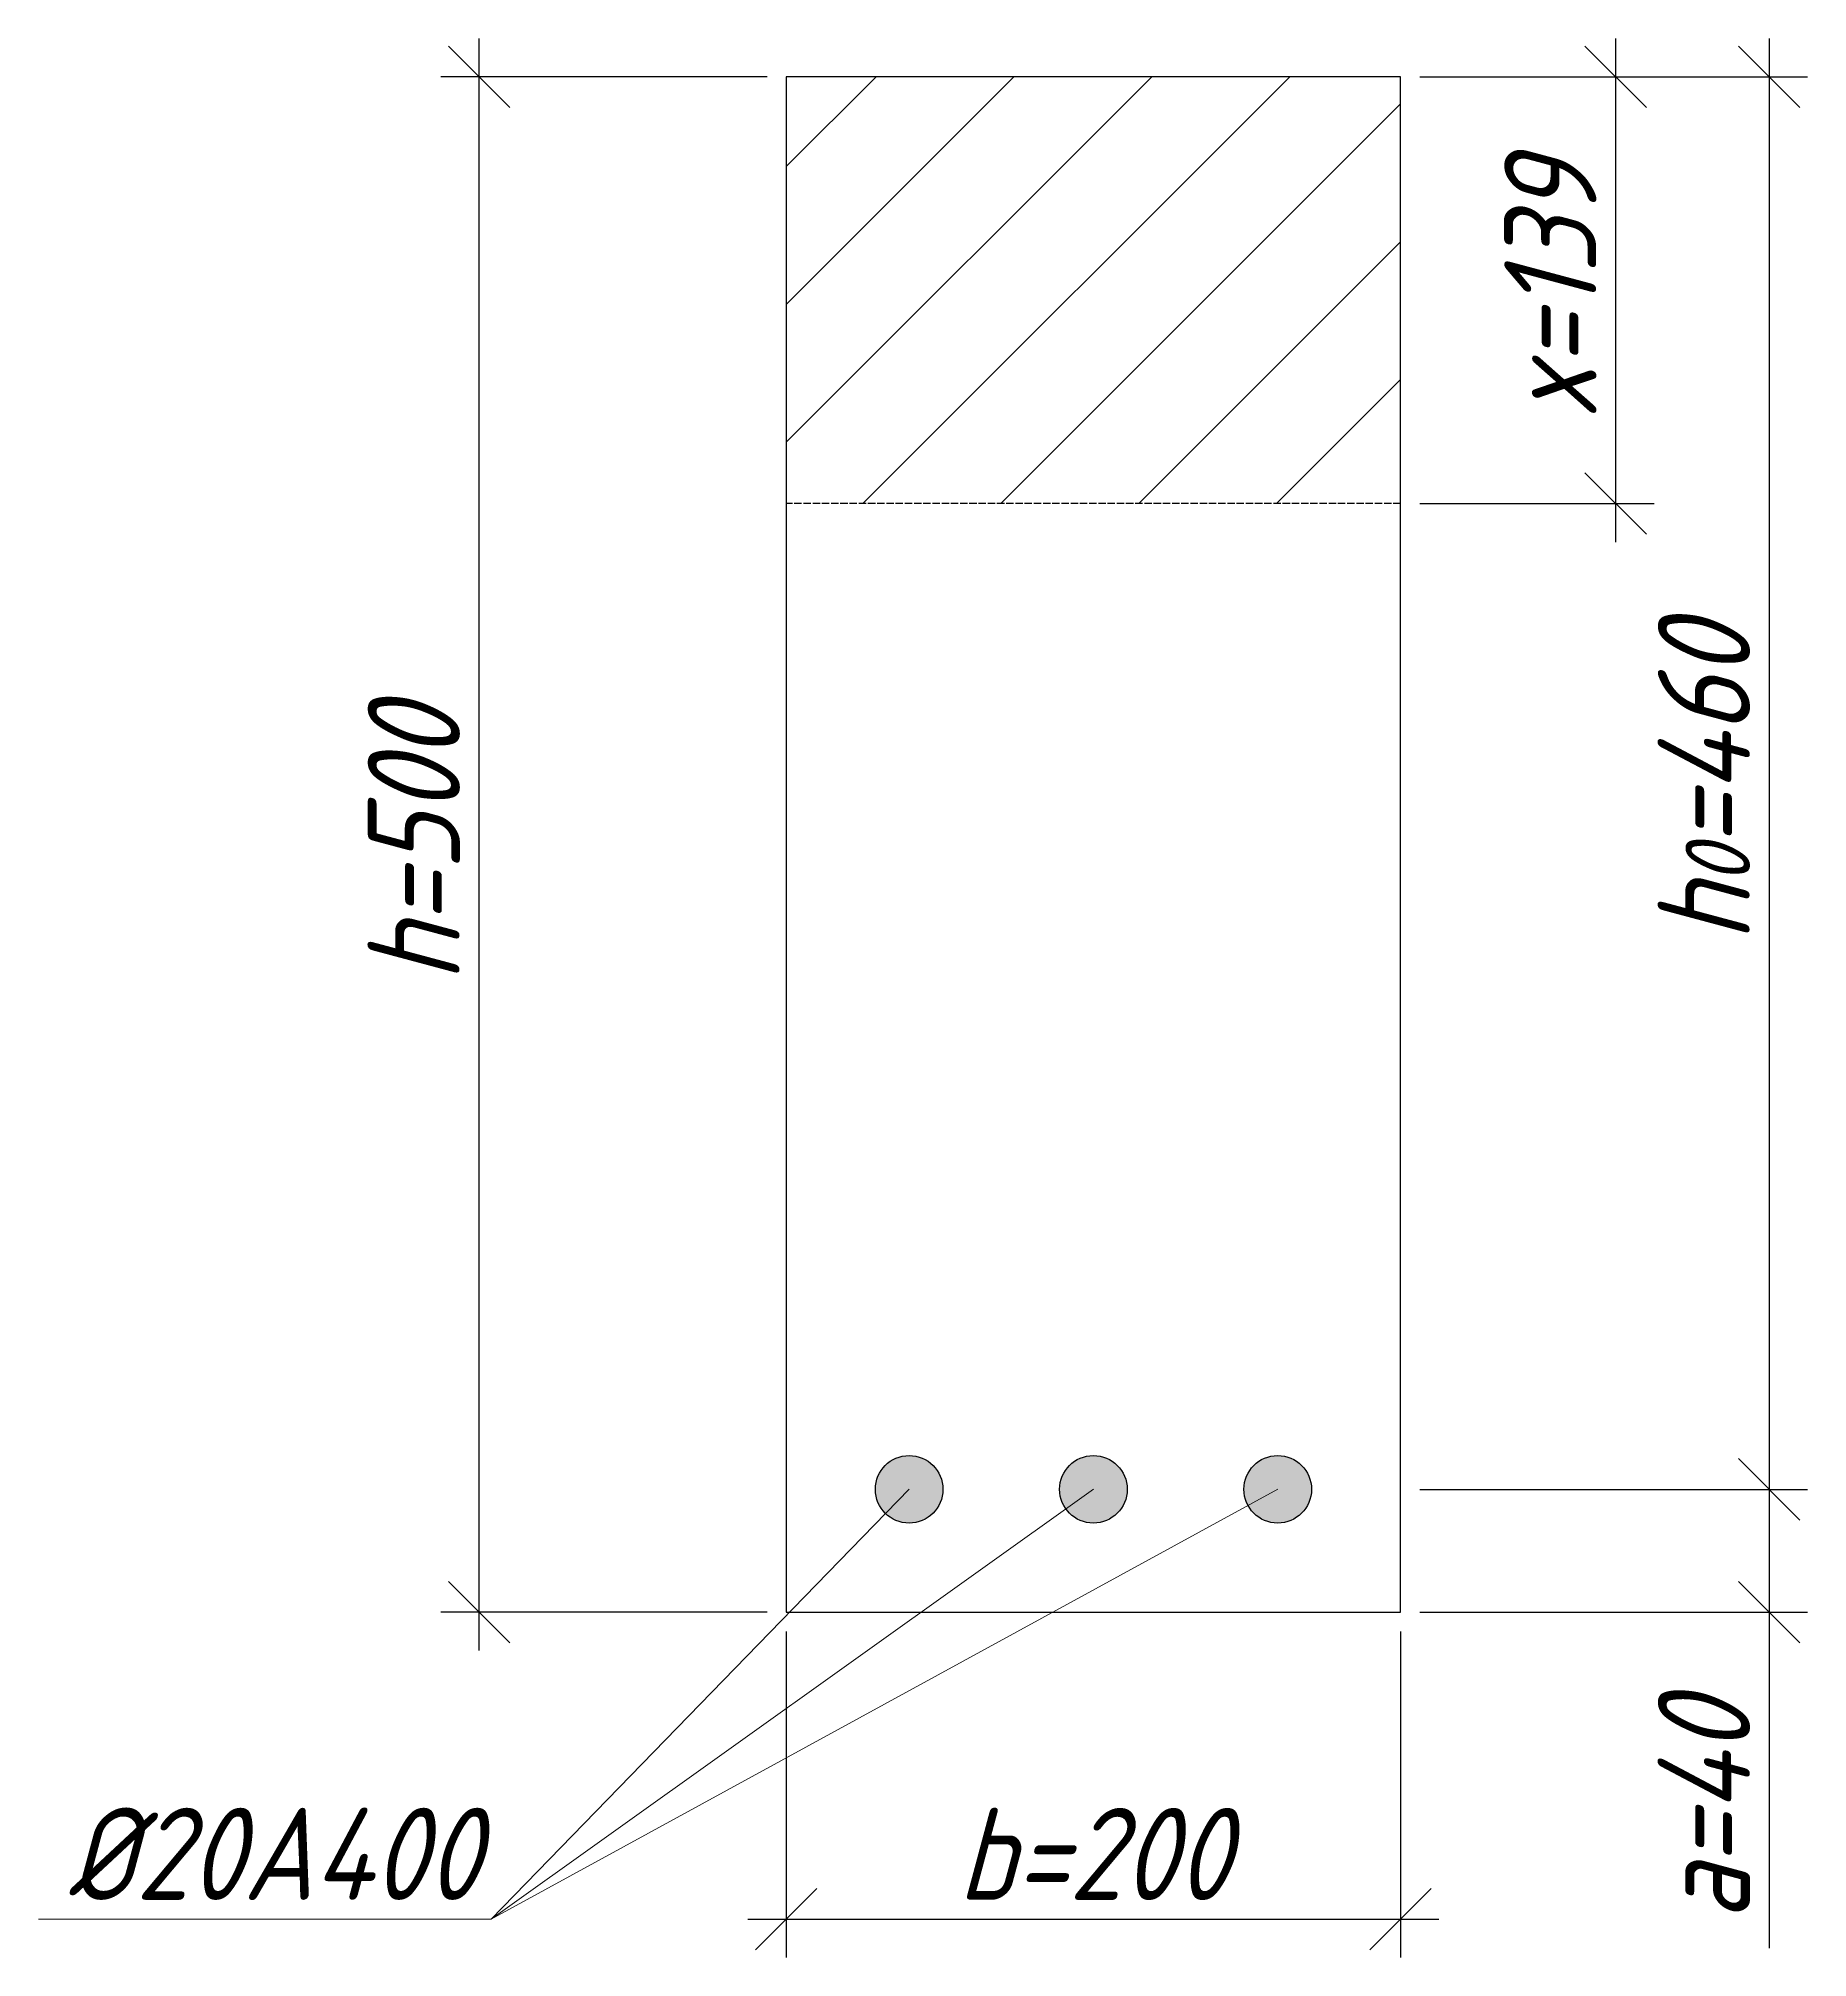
# Model space of a CAD drawing. Header units: millimetres. Extents: x -180 to 58926, y -10791 to 13515.
# Drawn here: x 938 to 1514, y -882 to -257 of the extents above; entities that cross this region are included whole.
import ezdxf

# ---------------------------------------------------------------- set-up
doc = ezdxf.new("R2010")
doc.units = ezdxf.units.MM
doc.linetypes.add('ACAD_ISO02W100', pattern=[15, 12, -3])
for name, color, linetype, lineweight in [('basic', 95, 'Continuous', 30), ('hatch', 117, 'ACAD_ISO02W100', 25), ('hatching', 225, 'Continuous', 20), ('size', 45, 'Continuous', 20), ('text', 13, 'Continuous', 20), ('thin', 153, 'Continuous', 18)]:
    doc.layers.add(name, color=color, linetype=linetype, lineweight=lineweight)
doc.styles.add('Structures', font='isocpeur.ttf', dxfattribs={"width": 0.85, "oblique": 15})
doc.dimstyles.new('Structures', dxfattribs={"dimtxt": 3, "dimasz": 2, "dimexe": 1.25, "dimexo": 0.625, "dimtad": 1, "dimtxsty": 'Structures', "dimblk": 'OBLIQUE', "dimcen": 2.5, "dimdle": 1.25, "dimadec": 0, "dimazin": 0, "dimtfac": 1, "dimtmove": 0, "dimatfit": 3, "dimfxl": 1, "dimarcsym": 0})

msp = doc.modelspace()

# ---------------------------------------------------------------- texts
at = {"layer": 'text', "insert": (1014.528, -848.073), "char_height": 30, "width": 137.52879, "attachment_point": 5, "style": 'Structures'}
msp.add_mtext('%%C20A400', dxfattribs=at)

# ---------------------------------------------------------------- blocks, each defined once
blk = doc.blocks.new('_Oblique')
at = {"color": 0, "linetype": 'ByBlock', "lineweight": -2}
blk.add_line((-0.5, -0.5), (0.5, 0.5), dxfattribs=at)
blk = doc.blocks.new('*D78')
at = {"layer": 'Defpoints', "color": 0, "transparency": 16777216}
for p in [(1181.49, -769.34), (1381.49, -769.34), (1381.49, -869.34)]:
    blk.add_point(p, dxfattribs=at)
at = {"layer": 'size', "color": 0, "lineweight": -2, "transparency": 16777216}
for p, q in [((1181.49, -775.59), (1181.49, -881.84)), ((1381.49, -775.59), (1381.49, -881.84)), ((1168.99, -869.34), (1393.99, -869.34))]:
    blk.add_line(p, q, dxfattribs=at)
at = {"layer": 'size', "color": 0, "lineweight": -2, "transparency": 16777216, "xscale": 20, "yscale": 20, "zscale": 20, "rotation": 180}
blk.add_blockref('_Oblique', (1181.49, -869.34), dxfattribs=at)
at = {"layer": 'size', "color": 0, "lineweight": -2, "transparency": 16777216, "xscale": 20, "yscale": 20, "zscale": 20}
blk.add_blockref('_Oblique', (1381.49, -869.34), dxfattribs=at)
at = {"layer": 'size', "color": 0, "transparency": 16777216, "insert": (1281.49, -848.09), "char_height": 30, "attachment_point": 5, "style": 'Structures'}
blk.add_mtext('b=200', dxfattribs=at)
blk = doc.blocks.new('*D79')
at = {"layer": 'Defpoints', "color": 0, "transparency": 16777216}
for p in [(1081.49, -269.34), (1181.49, -269.34), (1181.49, -769.34)]:
    blk.add_point(p, dxfattribs=at)
at = {"layer": 'size', "color": 0, "lineweight": -2, "transparency": 16777216}
for p, q in [((1081.49, -781.84), (1081.49, -256.84)), ((1175.24, -269.34), (1068.99, -269.34)), ((1175.24, -769.34), (1068.99, -769.34))]:
    blk.add_line(p, q, dxfattribs=at)
at = {"layer": 'size', "color": 0, "lineweight": -2, "transparency": 16777216, "xscale": 20, "yscale": 20, "zscale": 20}
for p, rotation in [((1081.49, -269.34), 90), ((1081.49, -769.34), 270)]:
    blk.add_blockref('_Oblique', p, dxfattribs=dict(at, rotation=rotation))
at = {"layer": 'size', "color": 0, "transparency": 16777216, "insert": (1060.24, -519.34), "char_height": 30, "attachment_point": 5, "rotation": 90, "style": 'Structures'}
blk.add_mtext('h=500', dxfattribs=at)
blk = doc.blocks.new('*D80')
at = {"layer": 'Defpoints', "color": 0, "transparency": 16777216}
for p in [(1381.49, -269.34), (1381.49, -729.34), (1501.49, -729.34)]:
    blk.add_point(p, dxfattribs=at)
at = {"layer": 'size', "color": 0, "lineweight": -2, "transparency": 16777216}
for p, q in [((1501.49, -256.84), (1501.49, -741.84)), ((1387.74, -269.34), (1513.99, -269.34)), ((1387.74, -729.34), (1513.99, -729.34))]:
    blk.add_line(p, q, dxfattribs=at)
at = {"layer": 'size', "color": 0, "lineweight": -2, "transparency": 16777216, "xscale": 20, "yscale": 20, "zscale": 20}
for p, rotation in [((1501.49, -269.34), 90), ((1501.49, -729.34), 270)]:
    blk.add_blockref('_Oblique', p, dxfattribs=dict(at, rotation=rotation))
at = {"layer": 'size', "color": 0, "transparency": 16777216, "insert": (1480.24, -499.34), "char_height": 30, "attachment_point": 5, "rotation": 90, "style": 'Structures'}
blk.add_mtext('h{\\H0.7x;\\S^ 0;}=460', dxfattribs=at)
blk = doc.blocks.new('*D81')
at = {"layer": 'Defpoints', "color": 0, "transparency": 16777216}
for p in [(1381.49, -729.34), (1381.49, -769.34), (1501.49, -769.34)]:
    blk.add_point(p, dxfattribs=at)
at = {"layer": 'size', "color": 0, "lineweight": -2, "transparency": 16777216}
for p, q in [((1501.49, -716.84), (1501.49, -769.34)), ((1387.74, -729.34), (1513.99, -729.34)), ((1387.74, -769.34), (1513.99, -769.34)), ((1501.49, -769.34), (1501.49, -878.72))]:
    blk.add_line(p, q, dxfattribs=at)
at = {"layer": 'size', "color": 0, "lineweight": -2, "transparency": 16777216, "xscale": 20, "yscale": 20, "zscale": 20}
for p, rotation in [((1501.49, -729.34), 90), ((1501.49, -769.34), 270)]:
    blk.add_blockref('_Oblique', p, dxfattribs=dict(at, rotation=rotation))
at = {"layer": 'size', "color": 0, "transparency": 16777216, "insert": (1480.24, -834.03), "char_height": 30, "attachment_point": 5, "rotation": 90, "style": 'Structures'}
blk.add_mtext('a=40', dxfattribs=at)
blk = doc.blocks.new('*D82')
at = {"layer": 'Defpoints', "color": 0, "transparency": 16777216}
for p in [(1381.49, -269.34), (1381.49, -408.34), (1451.49, -408.34)]:
    blk.add_point(p, dxfattribs=at)
at = {"layer": 'size', "color": 0, "lineweight": -2, "transparency": 16777216}
for p, q in [((1451.49, -256.84), (1451.49, -420.84)), ((1387.74, -269.34), (1463.99, -269.34)), ((1387.74, -408.34), (1463.99, -408.34))]:
    blk.add_line(p, q, dxfattribs=at)
at = {"layer": 'size', "color": 0, "lineweight": -2, "transparency": 16777216, "xscale": 20, "yscale": 20, "zscale": 20}
for p, rotation in [((1451.49, -269.34), 90), ((1451.49, -408.34), 270)]:
    blk.add_blockref('_Oblique', p, dxfattribs=dict(at, rotation=rotation))
at = {"layer": 'size', "color": 0, "transparency": 16777216, "insert": (1430.24, -338.84), "char_height": 30, "attachment_point": 5, "rotation": 90, "style": 'Structures'}
blk.add_mtext('x=139', dxfattribs=at)

# ---------------------------------------------------------------- dimensions: what is measured, and where the dimension line sits
at = {"layer": 'size'}
for base, p1, p2, text, picture, middle in [((1081.489, -269.336), (1181.489, -769.336), (1181.489, -269.336), 'h=<>', '*D79', (1060.239, -519.336)), ((1501.489, -729.336), (1381.489, -269.336), (1381.489, -729.336), 'h{\\H0.7x;\\S^ 0;}=<>', '*D80', (1480.239, -499.336)), ((1451.489, -408.336), (1381.489, -269.336), (1381.489, -408.336), 'x=<>', '*D82', (1430.239, -338.836)), ((1501.489, -769.336), (1381.489, -729.336), (1381.489, -769.336), 'a=<>', '*D81', (1480.239, -834.03))]:
    dim = msp.add_linear_dim(base=base, p1=p1, p2=p2, angle=90, text=text, dimstyle='Structures', dxfattribs=at)
    dim.commit()
    dim.dimension.update_dxf_attribs({"geometry": picture, "text_midpoint": middle})
dim = msp.add_linear_dim(base=(1381.489, -869.336), p1=(1181.489, -769.336), p2=(1381.489, -769.336), text='b=<>', dimstyle='Structures', dxfattribs=at)
dim.commit()
dim.dimension.update_dxf_attribs({"geometry": '*D78', "text_midpoint": (1281.489, -848.086)})

# ---------------------------------------------------------------- hatches: boundary and pattern name
at = {"layer": 'basic'}
h = msp.add_hatch(color=256, dxfattribs=at)
h.dxf.hatch_style = 1
h.paths.add_polyline_path([(1210.489, -729.336, 1), (1232.489, -729.336, 1)])
h.paths.add_polyline_path([(1292.489, -729.336, 1), (1270.489, -729.336, 1)])
h.paths.add_polyline_path([(1352.489, -729.336, 1), (1330.489, -729.336, 1)])
at = {"layer": 'hatching'}
h = msp.add_hatch(dxfattribs=at)
h.set_pattern_fill('ANSI31', color=256, scale=10)
h.set_pattern_definition([(45, (-16.065, -1002.207), (-22.45064, 22.45064), [])])
h.paths.add_polyline_path([(1381.489, -269.336), (1181.489, -269.336), (1181.489, -408.336), (1381.489, -408.336)])

# ---------------------------------------------------------------- linework, layer by layer
at = {"layer": 'basic'}
for p, q in [((1181.489, -269.336), (1181.489, -769.336)), ((1381.489, -269.336), (1181.489, -269.336)), ((1381.489, -769.336), (1381.489, -269.336)), ((1181.489, -769.336), (1381.489, -769.336))]:
    msp.add_line(p, q, dxfattribs=at)
for centre in [(1221.489, -729.336), (1281.489, -729.336), (1341.489, -729.336)]:
    msp.add_circle(centre, 11, dxfattribs=at)
at = {"layer": 'hatch', "ltscale": 0.2}
msp.add_line((1381.489, -408.336), (1181.489, -408.336), dxfattribs=at)
at = {"layer": 'thin'}
for p, q in [((1221.489, -729.336), (1085.46, -869.336)), ((1085.46, -869.336), (1281.489, -729.336)), ((1085.46, -869.336), (1341.489, -729.336)), ((1085.46, -869.336), (938.025, -869.336))]:
    msp.add_line(p, q, dxfattribs=at)

msp.set_redraw_order([(e.dxf.handle, doc.entitydb.next_handle()) for e in msp.query("TEXT MTEXT ATTDEF DIMENSION ARC_DIMENSION")])  # texts and dimensions are drawn at this point

doc.saveas('drawing.dxf')
